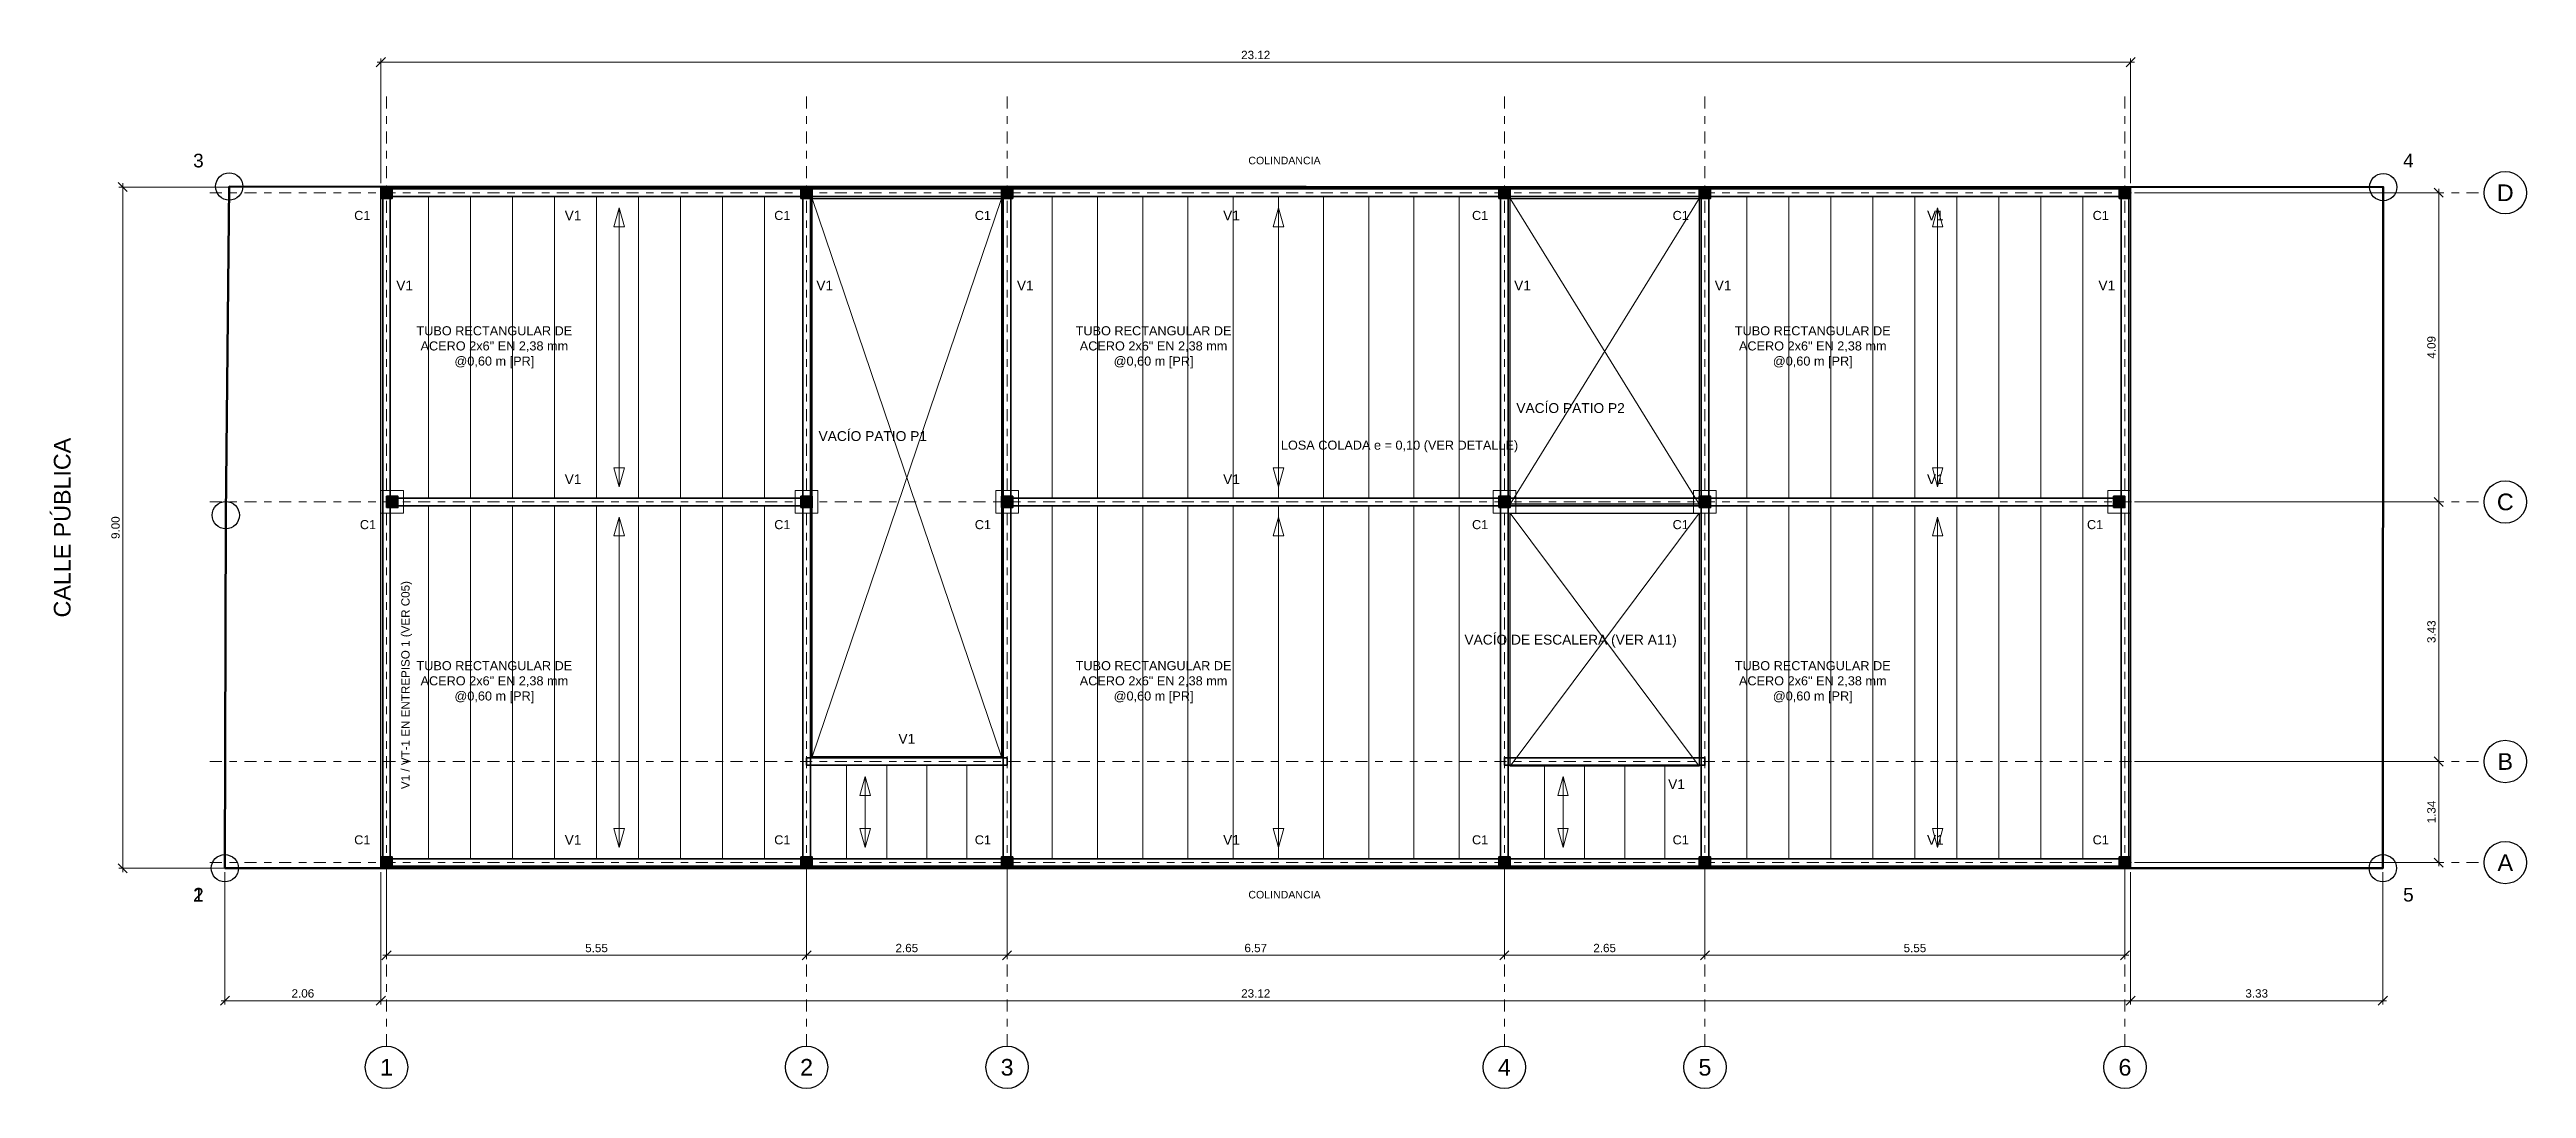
# Model space of a CAD drawing. Header units: metres. Extents: x -2.3 to 61.7, y -2.9 to 10.8.
# Drawn here: x -2.32 to 30.41, y -2.91 to 10.82 of the extents above; entities that cross this region are included whole.
import ezdxf
from ezdxf.enums import TextEntityAlignment as Align

# ---------------------------------------------------------------- set-up
doc = ezdxf.new("R2010")
doc.units = ezdxf.units.M
doc.linetypes.add('CENTER', pattern=[5.08, 3.175, -0.635, 0.635, -0.635])
doc.linetypes.add('DASHED', pattern=[1.524, 1.27, -0.254])
for name, color, linetype, lineweight in [('A-COTA-50', 7, 'Continuous', 18), ('A-EJES', 8, 'CENTER', 13), ('A-EJES-TXT', 7, 'Continuous', 25), ('A-ESPACIOS', 7, 'Continuous', 25), ('A-TXT-50', 7, 'Continuous', 18), ('E-COLUMNA', 7, 'Continuous', 35), ('E-FORRO', 8, 'DASHED', 13), ('E-LOSA', 7, 'Continuous', 25), ('E-TXT', 7, 'Continuous', 18), ('E-VACIO', 8, 'Continuous', 13), ('E-VIGA', 7, 'Continuous', 35), ('E-VIGUETA', 7, 'Continuous', 18), ('T-LINDERO', 7, 'Continuous', 50), ('T-VERTICE', 7, 'Continuous', 25)]:
    doc.layers.add(name, color=color, linetype=linetype, lineweight=lineweight)
doc.styles.add('ARIAL', font='arial.ttf')
doc.dimstyles.new('COTA-50', dxfattribs={"dimtxt": 0.11, "dimasz": 0.06, "dimexe": 0.05, "dimexo": 0.05, "dimgap": 0.04, "dimtad": 1, "dimzin": 0, "dimdsep": 46, "dimtxsty": 'ARIAL', "dimtsz": 0.06, "dimcen": 2.5, "dimdle": 0.05, "dimclrd": 7, "dimclre": 7, "dimclrt": 7, "dimazin": 3, "dimtfac": 1, "dimtmove": 0, "dimatfit": 3, "dimlwd": 18, "dimlwe": 13})

msp = doc.modelspace()

# ---------------------------------------------------------------- texts
at = {"layer": 'A-EJES-TXT', "style": 'ARIAL'}
for s, p in [('D', (30.13, 8.925)), ('C', (30.13, 4.84)), ('B', (30.13, 1.41)), ('A', (30.13, 0.075)), ('1', (2.135, -2.63)), ('2', (7.685, -2.63)), ('3', (10.335, -2.63)), ('4', (16.905, -2.63)), ('5', (19.555, -2.63)), ('6', (25.105, -2.63))]:
    msp.add_text(s, height=0.22, dxfattribs=at).set_placement(p, align=Align.MIDDLE_CENTER)
at = {"layer": 'A-ESPACIOS', "style": 'ARIAL'}
msp.add_text('CALLE PÚBLICA', height=0.22, rotation=90, dxfattribs=at).set_placement((-2.15, 4.5), align=Align.MIDDLE_CENTER)
at = {"layer": 'A-TXT-50', "char_height": 0.1, "width": 6, "attachment_point": 5, "style": 'ARIAL'}
for insert in [(14, 9.35), (14, -0.35)]:
    msp.add_mtext('COLINDANCIA', dxfattribs=dict(at, insert=insert))
at = {"layer": 'E-TXT', "style": 'ARIAL'}
for s, height, p in [('C1', 0.12, (1.815, 8.625)), ('V1', 0.13, (4.6, 8.625)), ('C1', 0.12, (7.365, 8.625)), ('C1', 0.12, (10.015, 8.625)), ('V1', 0.13, (13.3, 8.625)), ('C1', 0.12, (16.585, 8.625)), ('C1', 0.12, (19.235, 8.625)), ('V1', 0.13, (22.6, 8.625)), ('C1', 0.12, (24.785, 8.625)), ('V1', 0.13, (2.375, 7.7)), ('V1', 0.13, (7.925, 7.7)), ('V1', 0.13, (10.575, 7.7)), ('V1', 0.13, (17.145, 7.7)), ('V1', 0.13, (19.795, 7.7)), ('V1', 0.13, (24.865, 7.7)), ('VACÍO PATIO P2', 0.13, (17.78, 6.08)), ('VACÍO PATIO P1', 0.13, (8.56, 5.71)), ('LOSA COLADA e = 0,10 (VER DETALLE)', 0.12, (15.52, 5.59)), ('V1', 0.13, (4.6, 5.14)), ('V1', 0.13, (13.3, 5.14)), ('V1', 0.13, (22.6, 5.14)), ('C1', 0.12, (1.89, 4.54)), ('C1', 0.12, (7.365, 4.54)), ('C1', 0.12, (10.015, 4.54)), ('C1', 0.12, (16.585, 4.54)), ('C1', 0.12, (19.235, 4.54)), ('C1', 0.12, (24.71, 4.54)), ('VACÍO DE ESCALERA (VER A11)', 0.13, (17.78, 3.02)), ('V1', 0.13, (9.01, 1.71)), ('V1', 0.13, (19.18, 1.11)), ('C1', 0.12, (1.815, 0.375)), ('V1', 0.13, (4.6, 0.375)), ('C1', 0.12, (7.365, 0.375)), ('C1', 0.12, (10.015, 0.375)), ('V1', 0.13, (13.3, 0.375)), ('C1', 0.12, (16.585, 0.375)), ('C1', 0.12, (19.235, 0.375)), ('V1', 0.13, (22.6, 0.375)), ('C1', 0.12, (24.785, 0.375))]:
    msp.add_text(s, height=height, dxfattribs=at).set_placement(p, align=Align.MIDDLE_CENTER)
msp.add_text('V1 / VT-1 EN ENTREPISO 1 (VER C05)', height=0.11, rotation=90, dxfattribs=at).set_placement((2.385, 2.42), align=Align.MIDDLE_CENTER)
at = {"layer": 'E-TXT', "char_height": 0.12, "width": 2.6, "attachment_point": 5, "style": 'ARIAL'}
for insert in [(3.56, 6.883), (12.27, 6.883), (20.98, 6.883), (3.56, 2.458), (12.27, 2.458), (20.98, 2.458)]:
    msp.add_mtext('TUBO RECTANGULAR DE\\PACERO 2x6" EN 2,38 mm\\P@0,60 m [PR]', dxfattribs=dict(at, insert=insert))
at = {"layer": 'T-VERTICE', "style": 'ARIAL'}
for s, p in [('3', (-0.35, 9.35)), ('4', (28.85, 9.35)), ('2', (-0.35, -0.35)), ('1', (-0.35, -0.35)), ('5', (28.85, -0.35))]:
    msp.add_text(s, height=0.18, dxfattribs=at).set_placement(p, align=Align.MIDDLE_CENTER)

# ---------------------------------------------------------------- blocks, each defined once
blk = doc.blocks.new('_OBLIQUE')
at = {"color": 0, "linetype": 'BYBLOCK'}
blk.add_line((-0.5, -0.5), (0.5, 0.5), dxfattribs=at)
blk = doc.blocks.new('*D9')
at = {"color": 7, "lineweight": 13}
for p, q in [((25.23, 1.41), (29.3, 1.41)), ((25.23, 0.075), (29.3, 0.075))]:
    blk.add_line(p, q, dxfattribs=at)
at = {"color": 7, "lineweight": 18}
blk.add_line((29.25, 0.025), (29.25, 1.46), dxfattribs=at)
at = {"layer": 'Defpoints'}
for p in [(25.18, 1.41), (25.18, 0.075), (29.25, 0.075)]:
    blk.add_point(p, dxfattribs=at)
at = {"layer": 'A-COTA-50', "color": 7, "xscale": 0.12, "yscale": 0.12, "rotation": 90}
for p in [(29.25, 1.41), (29.25, 0.075)]:
    blk.add_blockref('_OBLIQUE', p, dxfattribs=at)
at = {"layer": 'A-COTA-50', "color": 7, "insert": (29.155, 0.7425), "char_height": 0.11, "attachment_point": 5, "rotation": 90, "style": 'ARIAL'}
blk.add_mtext('1.34', dxfattribs=at)

# ---------------------------------------------------------------- dimensions: what is measured, and where the dimension line sits
at = {"layer": 'A-COTA-50'}
for base, p1, p2 in [((2.06, 10.65), (2.06, 9), (25.18, 9)), ((0, -1.75), (0, 0), (2.06, 0)), ((2.06, -1.75), (2.06, 0), (25.18, 0)), ((2.135, -1.15), (2.135, 0.075), (7.685, 0.075)), ((7.685, -1.15), (7.685, 0.075), (10.335, 0.075)), ((10.335, -1.15), (10.335, 0.075), (16.905, 0.075)), ((16.905, -1.15), (16.905, 0.075), (19.555, 0.075)), ((19.555, -1.15), (19.555, 0.075), (25.105, 0.075)), ((25.18, -1.75), (25.18, 0), (28.512, 0))]:
    msp.add_linear_dim(base=base, p1=p1, p2=p2, dimstyle='COTA-50', dxfattribs=at).render()
for base, p1, p2 in [((-1.35, 0), (2.06, 0), (2.06, 9)), ((29.25, 4.84), (25.18, 4.84), (25.18, 8.925)), ((29.25, 1.41), (25.18, 1.41), (25.18, 4.84))]:
    msp.add_linear_dim(base=base, p1=p1, p2=p2, angle=90, dimstyle='COTA-50', dxfattribs=at).render()
dim = msp.add_linear_dim(base=(29.25, 0.075), p1=(25.18, 0.075), p2=(25.18, 1.41), angle=90, dimstyle='COTA-50', dxfattribs=at)
dim.commit()
dim.dimension.update_dxf_attribs({"geometry": '*D9', "text_midpoint": (29.155, 0.7425)})

# ---------------------------------------------------------------- hatches: boundary and pattern name
at = {"layer": 'E-COLUMNA'}
for points in [[(2.06, 8.85), (2.06, 9), (2.21, 9), (2.21, 8.85)], [(7.61, 8.85), (7.61, 9), (7.76, 9), (7.76, 8.85)], [(10.26, 8.85), (10.26, 9), (10.41, 9), (10.41, 8.85)], [(16.83, 8.85), (16.83, 9), (16.98, 9), (16.98, 8.85)], [(19.48, 8.85), (19.48, 9), (19.63, 9), (19.63, 8.85)], [(25.03, 8.85), (25.03, 9), (25.18, 9), (25.18, 8.85)], [(2.135, 4.765), (2.135, 4.915), (2.285, 4.915), (2.285, 4.765)], [(7.61, 4.765), (7.61, 4.915), (7.76, 4.915), (7.76, 4.765)], [(10.26, 4.765), (10.26, 4.915), (10.41, 4.915), (10.41, 4.765)], [(16.83, 4.765), (16.83, 4.915), (16.98, 4.915), (16.98, 4.765)], [(19.48, 4.765), (19.48, 4.915), (19.63, 4.915), (19.63, 4.765)], [(24.955, 4.765), (24.955, 4.915), (25.105, 4.915), (25.105, 4.765)], [(2.06, 0), (2.06, 0.15), (2.21, 0.15), (2.21, 0)], [(7.61, 0), (7.61, 0.15), (7.76, 0.15), (7.76, 0)], [(10.26, 0), (10.26, 0.15), (10.41, 0.15), (10.41, 0)], [(16.83, 0), (16.83, 0.15), (16.98, 0.15), (16.98, 0)], [(19.48, 0), (19.48, 0.15), (19.63, 0.15), (19.63, 0)], [(25.03, 0), (25.03, 0.15), (25.18, 0.15), (25.18, 0)]]:
    msp.add_hatch(color=7, dxfattribs=at).paths.add_polyline_path(points)

# ---------------------------------------------------------------- linework, layer by layer
at = {"layer": 'A-EJES', "ltscale": 0.05}
for p, q in [((2.135, -2.35), (2.135, 10.2)), ((7.685, -2.35), (7.685, 10.2)), ((10.335, -2.35), (10.335, 10.2)), ((16.905, -2.35), (16.905, 10.2)), ((19.555, -2.35), (19.555, 10.2)), ((25.105, -2.35), (25.105, 10.2)), ((-0.2, 8.925), (29.85, 8.925)), ((-0.2, 4.84), (29.85, 4.84)), ((-0.2, 1.41), (29.85, 1.41)), ((-0.2, 0.075), (29.85, 0.075))]:
    msp.add_line(p, q, dxfattribs=at)
at = {"layer": 'A-EJES-TXT'}
for centre in [(30.13, 8.925), (30.13, 4.84), (30.13, 1.41), (30.13, 0.075), (2.135, -2.63), (7.685, -2.63), (10.335, -2.63), (16.905, -2.63), (19.555, -2.63), (25.105, -2.63)]:
    msp.add_circle(centre, 0.28, dxfattribs=at)
at = {"layer": 'E-COLUMNA'}
for points in [[(2.06, 8.85), (2.06, 9), (2.21, 9), (2.21, 8.85)], [(7.61, 8.85), (7.61, 9), (7.76, 9), (7.76, 8.85)], [(10.26, 8.85), (10.26, 9), (10.41, 9), (10.41, 8.85)], [(16.83, 8.85), (16.83, 9), (16.98, 9), (16.98, 8.85)], [(19.48, 8.85), (19.48, 9), (19.63, 9), (19.63, 8.85)], [(25.03, 8.85), (25.03, 9), (25.18, 9), (25.18, 8.85)], [(2.135, 4.765), (2.135, 4.915), (2.285, 4.915), (2.285, 4.765)], [(7.61, 4.765), (7.61, 4.915), (7.76, 4.915), (7.76, 4.765)], [(10.26, 4.765), (10.26, 4.915), (10.41, 4.915), (10.41, 4.765)], [(16.83, 4.765), (16.83, 4.915), (16.98, 4.915), (16.98, 4.765)], [(19.48, 4.765), (19.48, 4.915), (19.63, 4.915), (19.63, 4.765)], [(24.955, 4.765), (24.955, 4.915), (25.105, 4.915), (25.105, 4.765)], [(2.06, 0), (2.06, 0.15), (2.21, 0.15), (2.21, 0)], [(7.61, 0), (7.61, 0.15), (7.76, 0.15), (7.76, 0)], [(10.26, 0), (10.26, 0.15), (10.41, 0.15), (10.41, 0)], [(16.83, 0), (16.83, 0.15), (16.98, 0.15), (16.98, 0)], [(19.48, 0), (19.48, 0.15), (19.63, 0.15), (19.63, 0)], [(25.03, 0), (25.03, 0.15), (25.18, 0.15), (25.18, 0)]]:
    msp.add_lwpolyline(points, close=True, dxfattribs=at)
at = {"layer": 'E-FORRO'}
for points in [[(2.06, 4.69), (2.06, 4.99), (2.36, 4.99), (2.36, 4.69)], [(7.535, 4.69), (7.535, 4.99), (7.835, 4.99), (7.835, 4.69)], [(10.185, 4.69), (10.185, 4.99), (10.485, 4.99), (10.485, 4.69)], [(16.755, 4.69), (16.755, 4.99), (17.055, 4.99), (17.055, 4.69)], [(19.405, 4.69), (19.405, 4.99), (19.705, 4.99), (19.705, 4.69)], [(24.88, 4.69), (24.88, 4.99), (25.18, 4.99), (25.18, 4.69)]]:
    msp.add_lwpolyline(points, close=True, dxfattribs=at)
at = {"layer": 'E-LOSA'}
for points in [[(2.06, 0), (2.06, 9), (25.18, 9), (25.18, 0)], [(7.76, 1.47), (7.76, 8.85), (10.26, 8.85), (10.26, 1.47)], [(16.98, 4.81), (16.98, 8.85), (19.48, 8.85), (19.48, 4.81)], [(16.98, 1.35), (16.98, 4.69), (19.48, 4.69), (19.48, 1.35)]]:
    msp.add_lwpolyline(points, close=True, dxfattribs=at)
at = {"layer": 'E-TXT'}
for p, q in [((5.21, 5.04), (5.21, 8.725)), ((13.92, 5.04), (13.92, 8.725)), ((22.63, 5.04), (22.63, 8.725)), ((5.21, 0.275), (5.21, 4.64)), ((13.92, 0.275), (13.92, 4.64)), ((22.63, 0.275), (22.63, 4.64)), ((8.46, 0.275), (8.46, 1.21)), ((17.68, 0.275), (17.68, 1.21))]:
    msp.add_line(p, q, dxfattribs=at)
for points in [[(5.21, 8.725), (5.14, 8.475), (5.28, 8.475)], [(13.92, 8.725), (13.85, 8.475), (13.99, 8.475)], [(22.63, 8.725), (22.56, 8.475), (22.7, 8.475)], [(5.21, 5.04), (5.14, 5.29), (5.28, 5.29)], [(13.92, 5.04), (13.85, 5.29), (13.99, 5.29)], [(22.63, 5.04), (22.56, 5.29), (22.7, 5.29)], [(5.21, 4.64), (5.14, 4.39), (5.28, 4.39)], [(13.92, 4.64), (13.85, 4.39), (13.99, 4.39)], [(22.63, 4.64), (22.56, 4.39), (22.7, 4.39)], [(8.46, 1.21), (8.39, 0.96), (8.53, 0.96)], [(17.68, 1.21), (17.61, 0.96), (17.75, 0.96)], [(5.21, 0.275), (5.14, 0.525), (5.28, 0.525)], [(8.46, 0.275), (8.39, 0.525), (8.53, 0.525)], [(13.92, 0.275), (13.85, 0.525), (13.99, 0.525)], [(17.68, 0.275), (17.61, 0.525), (17.75, 0.525)], [(22.63, 0.275), (22.56, 0.525), (22.7, 0.525)]]:
    msp.add_lwpolyline(points, close=True, dxfattribs=at)
at = {"layer": 'E-VACIO'}
for p, q in [((7.76, 1.47), (10.26, 8.85)), ((7.76, 8.85), (10.26, 1.47)), ((16.98, 4.81), (19.48, 8.85)), ((16.98, 8.85), (19.48, 4.81)), ((16.98, 1.35), (19.48, 4.69)), ((16.98, 4.69), (19.48, 1.35))]:
    msp.add_line(p, q, dxfattribs=at)
at = {"layer": 'E-VIGA'}
for points in [[(2.085, 0.075), (2.085, 8.925), (2.185, 8.925), (2.185, 0.075)], [(2.135, 8.875), (2.135, 8.975), (25.105, 8.975), (25.105, 8.875)], [(7.635, 0.075), (7.635, 8.925), (7.735, 8.925), (7.735, 0.075)], [(10.285, 0.075), (10.285, 8.925), (10.385, 8.925), (10.385, 0.075)], [(16.855, 0.075), (16.855, 8.925), (16.955, 8.925), (16.955, 0.075)], [(19.505, 0.075), (19.505, 8.925), (19.605, 8.925), (19.605, 0.075)], [(25.055, 0.075), (25.055, 8.925), (25.155, 8.925), (25.155, 0.075)], [(2.135, 4.79), (2.135, 4.89), (7.685, 4.89), (7.685, 4.79)], [(10.335, 4.79), (10.335, 4.89), (25.105, 4.89), (25.105, 4.79)], [(7.685, 1.36), (7.685, 1.46), (10.335, 1.46), (10.335, 1.36)], [(16.905, 1.36), (16.905, 1.46), (19.555, 1.46), (19.555, 1.36)], [(2.135, 0.025), (2.135, 0.125), (25.105, 0.125), (25.105, 0.025)]]:
    msp.add_lwpolyline(points, close=True, dxfattribs=at)
at = {"layer": 'E-VIGUETA'}
for p, q in [((2.69, 4.89), (2.69, 8.875)), ((3.245, 4.89), (3.245, 8.875)), ((3.8, 4.89), (3.8, 8.875)), ((4.355, 4.89), (4.355, 8.875)), ((4.91, 4.89), (4.91, 8.875)), ((5.465, 4.89), (5.465, 8.875)), ((6.02, 4.89), (6.02, 8.875)), ((6.575, 4.89), (6.575, 8.875)), ((7.13, 4.89), (7.13, 8.875)), ((10.932, 4.89), (10.932, 8.875)), ((11.53, 4.89), (11.53, 8.875)), ((12.127, 4.89), (12.127, 8.875)), ((12.724, 4.89), (12.724, 8.875)), ((13.321, 4.89), (13.321, 8.875)), ((13.919, 4.89), (13.919, 8.875)), ((14.516, 4.89), (14.516, 8.875)), ((15.113, 4.89), (15.113, 8.875)), ((15.71, 4.89), (15.71, 8.875)), ((16.308, 4.89), (16.308, 8.875)), ((20.11, 4.89), (20.11, 8.875)), ((20.665, 4.89), (20.665, 8.875)), ((21.22, 4.89), (21.22, 8.875)), ((21.775, 4.89), (21.775, 8.875)), ((22.33, 4.89), (22.33, 8.875)), ((22.885, 4.89), (22.885, 8.875)), ((23.44, 4.89), (23.44, 8.875)), ((23.995, 4.89), (23.995, 8.875)), ((24.55, 4.89), (24.55, 8.875)), ((2.69, 0.125), (2.69, 4.79)), ((3.245, 0.125), (3.245, 4.79)), ((3.8, 0.125), (3.8, 4.79)), ((4.355, 0.125), (4.355, 4.79)), ((4.91, 0.125), (4.91, 4.79)), ((5.465, 0.125), (5.465, 4.79)), ((6.02, 0.125), (6.02, 4.79)), ((6.575, 0.125), (6.575, 4.79)), ((7.13, 0.125), (7.13, 4.79)), ((10.932, 0.125), (10.932, 4.79)), ((11.53, 0.125), (11.53, 4.79)), ((12.127, 0.125), (12.127, 4.79)), ((12.724, 0.125), (12.724, 4.79)), ((13.321, 0.125), (13.321, 4.79)), ((13.919, 0.125), (13.919, 4.79)), ((14.516, 0.125), (14.516, 4.79)), ((15.113, 0.125), (15.113, 4.79)), ((15.71, 0.125), (15.71, 4.79)), ((16.308, 0.125), (16.308, 4.79)), ((20.11, 0.125), (20.11, 4.79)), ((20.665, 0.125), (20.665, 4.79)), ((21.22, 0.125), (21.22, 4.79)), ((21.775, 0.125), (21.775, 4.79)), ((22.33, 0.125), (22.33, 4.79)), ((22.885, 0.125), (22.885, 4.79)), ((23.44, 0.125), (23.44, 4.79)), ((23.995, 0.125), (23.995, 4.79)), ((24.55, 0.125), (24.55, 4.79)), ((8.215, 0.125), (8.215, 1.36)), ((8.745, 0.125), (8.745, 1.36)), ((9.275, 0.125), (9.275, 1.36)), ((9.805, 0.125), (9.805, 1.36)), ((17.435, 0.125), (17.435, 1.36)), ((17.965, 0.125), (17.965, 1.36)), ((18.495, 0.125), (18.495, 1.36)), ((19.025, 0.125), (19.025, 1.36))]:
    msp.add_line(p, q, dxfattribs=at)
at = {"layer": 'T-LINDERO'}
msp.add_lwpolyline([(0, 0), (0.011, 4.665), (0.057, 9.007), (28.518, 9), (28.512, 0)], close=True, dxfattribs=at)
at = {"layer": 'T-VERTICE'}
for centre in [(0.057, 9.007), (28.518, 9), (0.011, 4.665), (0, 0), (28.512, 0)]:
    msp.add_circle(centre, 0.18, dxfattribs=at)

msp.set_redraw_order([(e.dxf.handle, doc.entitydb.next_handle()) for e in msp.query("TEXT MTEXT ATTDEF DIMENSION ARC_DIMENSION")])  # texts and dimensions are drawn at this point

doc.saveas('drawing.dxf')
